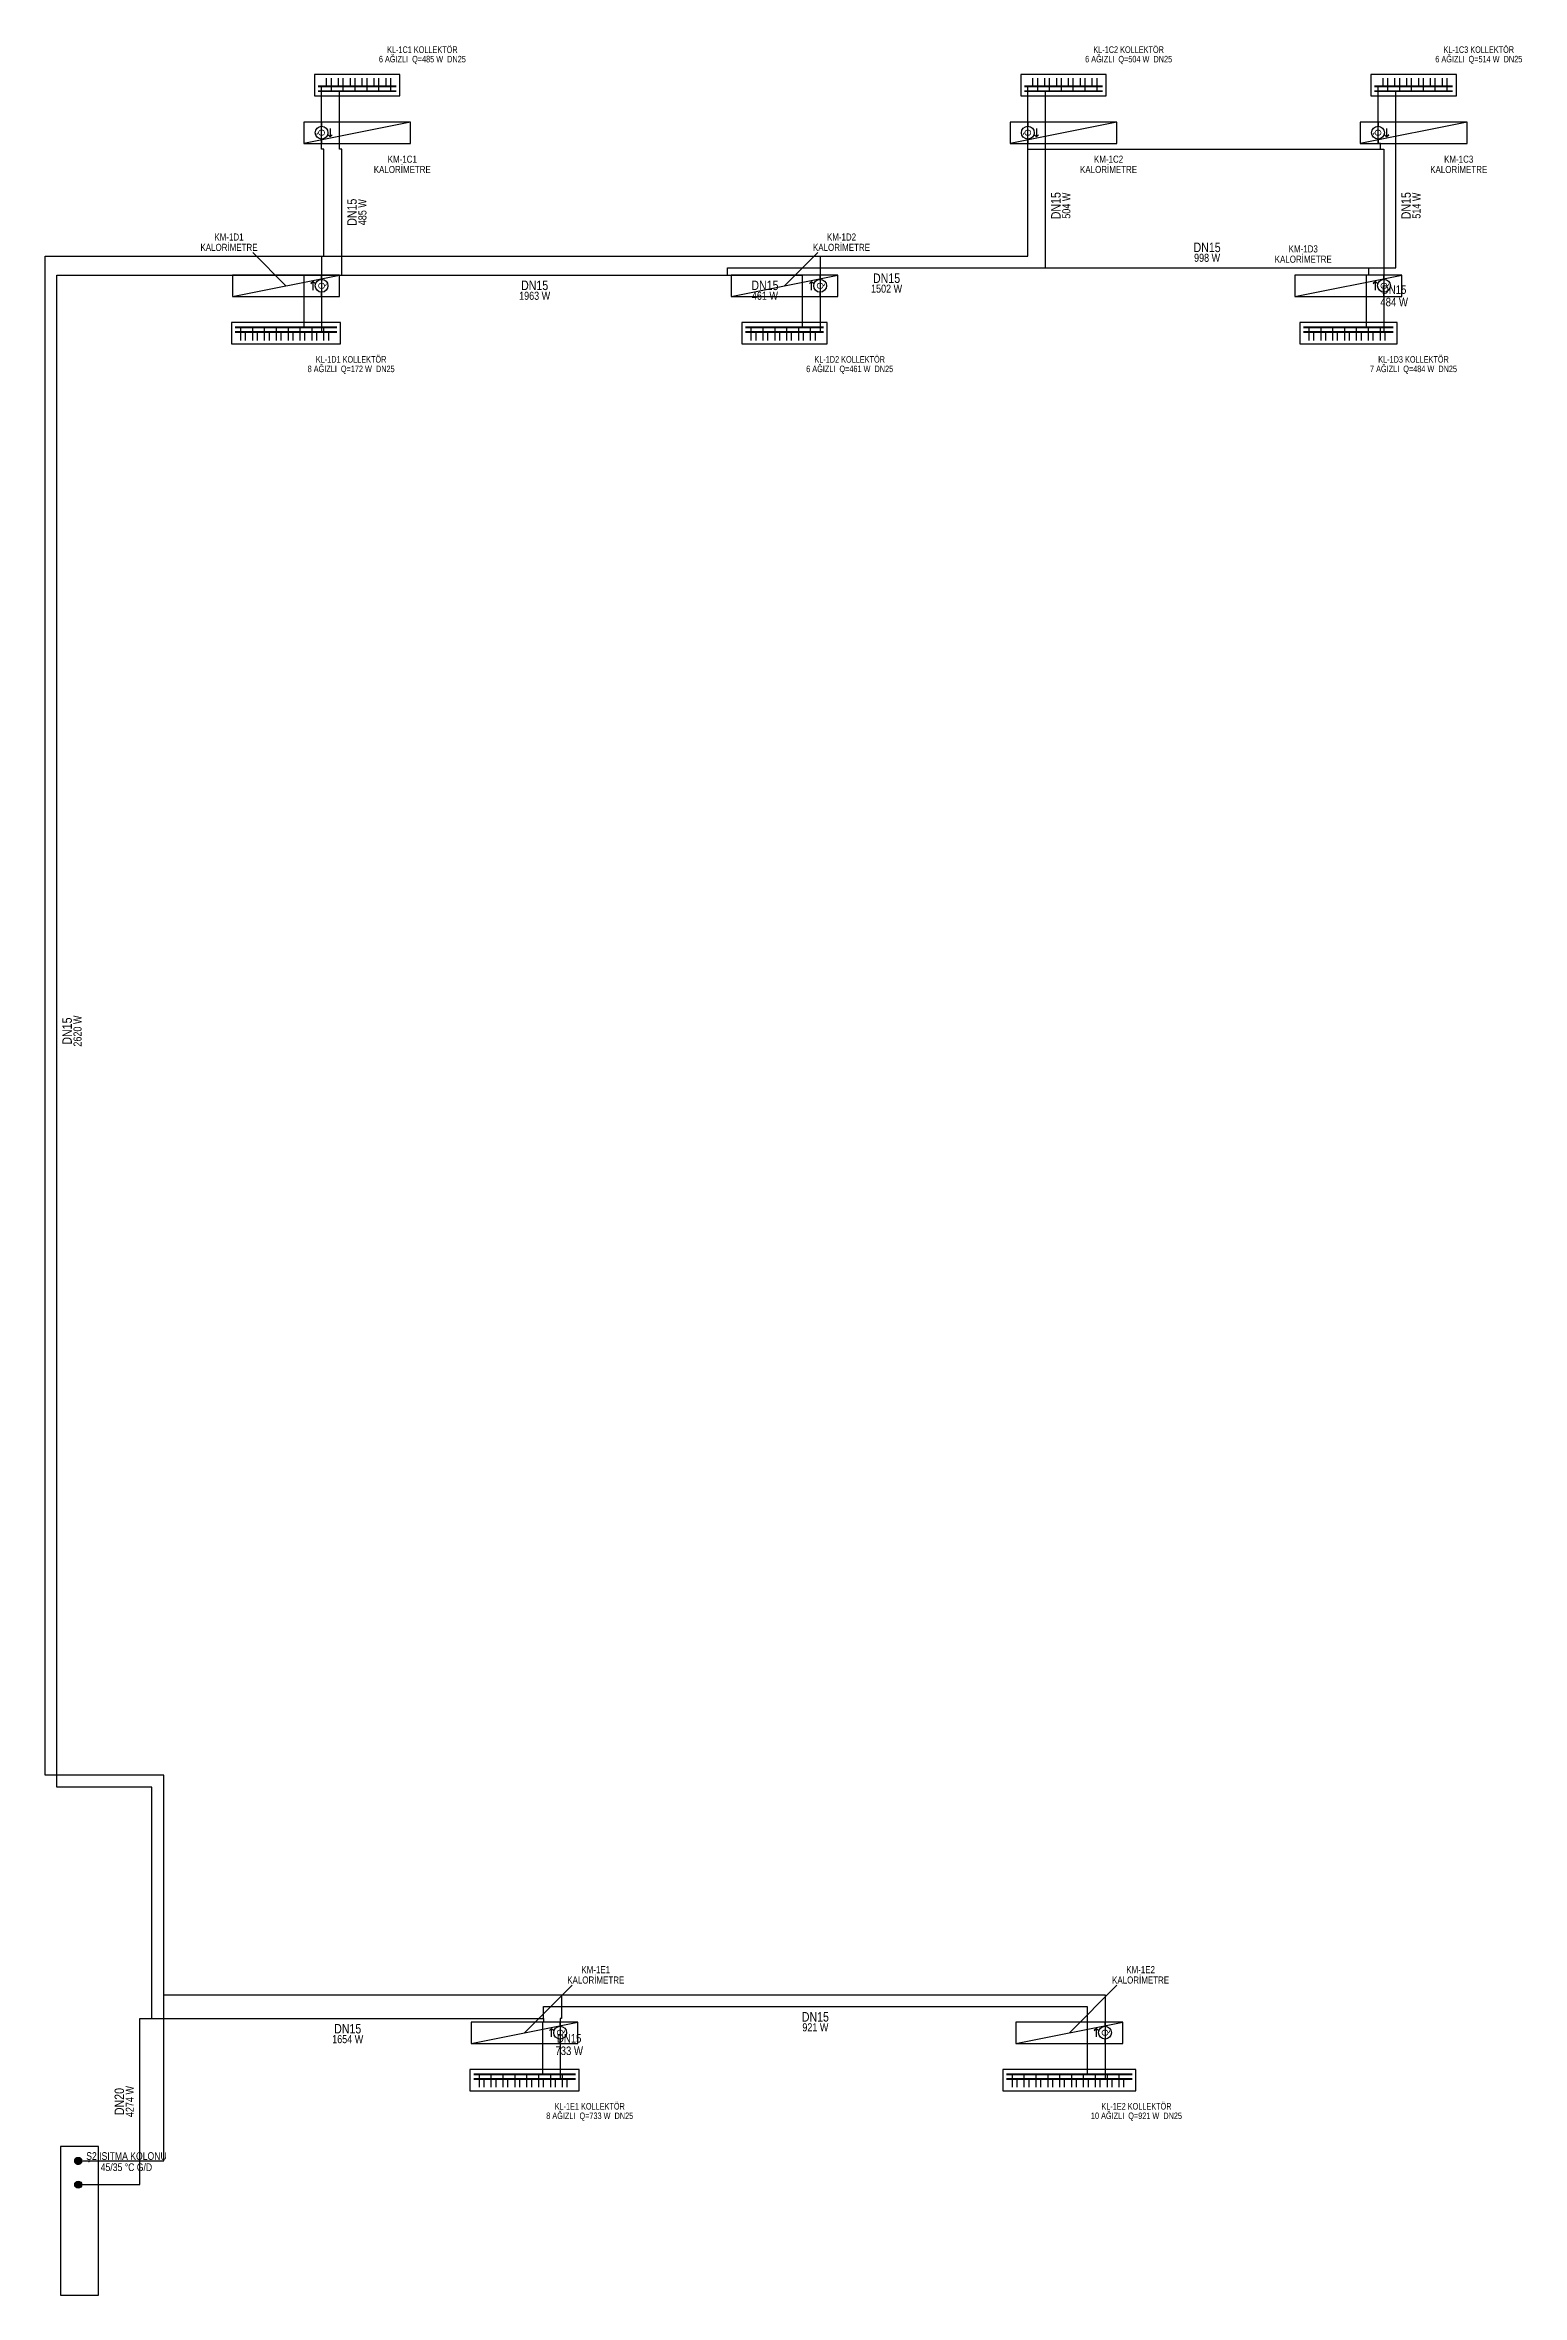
# Model space of a CAD drawing. Header units: centimetres. Extents: x 247996 to 314900, y -468471 to -440326.
# Drawn here: x 285325 to 286569, y -445913 to -444017 of the extents above; entities that cross this region are included whole.
import ezdxf
from ezdxf.enums import TextEntityAlignment as Align

# ---------------------------------------------------------------- set-up
doc = ezdxf.new("R2010")
doc.units = ezdxf.units.CM
doc.linetypes.add('ISITMA DONUS HATTI', pattern=[1.66, 1.57, -0.02, -0.07])
for name, color, linetype, lineweight in [('SCOTT-MTY-ISITMA-CAP', 41, 'CONTINUOUS', 30), ('SCOTT-MTY-ISITMA-DONUS-BORU', 30, 'ISITMA DONUS HATTI', 30), ('SCOTT-MTY-ISITMA-GIDIS-BORU', 10, 'CONTINUOUS', 30)]:
    doc.layers.add(name, color=color, linetype=linetype, lineweight=lineweight)
for name, color, linetype in [('SCOTT-MTY-KALORIMETRE', 6, 'Continuous'), ('SCOTT-MTY-KOLLETÖR', 7, 'CONTINUOUS'), ('SCOTT-MTY-SAYAC', 3, 'Continuous'), ('SCOTT-MTY-TES-SAFT', 8, 'Continuous')]:
    doc.layers.add(name, color=color, linetype=linetype)
doc.styles.add('ROTAS', font='arial.ttf')

msp = doc.modelspace()

# ---------------------------------------------------------------- texts
at = {"layer": 'SCOTT-MTY-ISITMA-CAP', "style": 'ROTAS', "width": 0.8}
for s, height, p in [('DN15', 8, (285583.6, -444158)), ('485 W', 6.8, (285592.4, -444158)), ('DN15', 8, (286176.6, -444152.5)), ('504 W', 6.8, (286185.4, -444152.5)), ('DN15', 8, (286471.6, -444152.5)), ('514 W', 6.8, (286480.4, -444152.5)), ('2620 W', 6.8, (285352.4, -444848)), ('DN15', 8, (285343.6, -444848)), ('DN20', 8, (285387.6, -445750)), ('4274 W', 6.8, (285396.4, -445750))]:
    msp.add_text(s, height=height, rotation=90, dxfattribs=at).set_placement(p, align=Align.MIDDLE_CENTER)
for s, height, p in [('DN15', 8, (286304, -444187.6)), ('DN15', 8, (286034, -444213.6)), ('998 W', 6.8, (286304, -444196.4)), ('1963 W', 6.8, (285737.5, -444228.4)), ('DN15', 8, (285737.5, -444219.6)), ('461 W', 6.8, (285931.5, -444228.4)), ('DN15', 8, (285931.5, -444219.6)), ('1502 W', 6.8, (286034, -444222.4)), ('DN15', 7.2, (286461.6, -444223.2)), ('484 W', 7.2, (286461.6, -444233.7)), ('DN15', 8, (285580, -445688.6)), ('DN15', 8, (285974, -445678.6)), ('921 W', 6.8, (285974, -445687.4)), ('1654 W', 6.8, (285580, -445697.4)), ('733 W', 7.2, (285766.6, -445707.2)), ('DN15', 7.2, (285766.6, -445696.7))]:
    msp.add_text(s, height=height, dxfattribs=at).set_placement(p, align=Align.MIDDLE_CENTER)
at = {"layer": 'SCOTT-MTY-KALORIMETRE', "style": 'ROTAS', "width": 0.8}
for s, p in [('KM-1C1', (285626, -444113.3)), ('KM-1C2', (286221, -444113.3)), ('KM-1C3', (286516, -444113.3)), ('KALORİMETRE', (285626, -444122)), ('KALORİMETRE', (286221, -444122)), ('KALORİMETRE', (286516, -444122)), ('KALORİMETRE', (285480, -444187.6)), ('KM-1D1', (285480, -444178.9)), ('KALORİMETRE', (285996, -444187.6)), ('KM-1D2', (285996, -444178.9)), ('KM-1D3', (286385, -444188.9)), ('KALORİMETRE', (286385, -444197.6)), ('KALORİMETRE', (285789, -445647.6)), ('KM-1E1', (285789, -445638.9)), ('KALORİMETRE', (286248, -445647.6)), ('KM-1E2', (286248, -445638.9))]:
    msp.add_text(s, height=6, dxfattribs=at).set_placement(p, align=Align.MIDDLE_CENTER)
at = {"layer": 'SCOTT-MTY-KOLLETÖR', "style": 'ROTAS', "width": 0.8}
for s, p in [('KL-1C1 KOLLEKTÖR', (285642.9, -444021)), ('KL-1C2 KOLLEKTÖR', (286237.9, -444021)), ('KL-1C3 KOLLEKTÖR', (286532.9, -444021)), ('6 AĞIZLI  Q=485 W  DN25', (285642.9, -444029)), ('6 AĞIZLI  Q=504 W  DN25', (286237.9, -444029)), ('6 AĞIZLI  Q=514 W  DN25', (286532.9, -444029)), ('8 AĞIZLI  Q=172 W  DN25', (285582.9, -444290)), ('KL-1D1 KOLLEKTÖR', (285582.9, -444282)), ('6 AĞIZLI  Q=461 W  DN25', (286002.9, -444290)), ('KL-1D2 KOLLEKTÖR', (286002.9, -444282)), ('7 AĞIZLI  Q=484 W  DN25', (286477.9, -444290)), ('KL-1D3 KOLLEKTÖR', (286477.9, -444282)), ('8 AĞIZLI  Q=733 W  DN25', (285783.9, -445762)), ('KL-1E1 KOLLEKTÖR', (285783.9, -445754)), ('10 AĞIZLI  Q=921 W  DN25', (286244.5, -445762)), ('KL-1E2 KOLLEKTÖR', (286244.5, -445754))]:
    msp.add_text(s, height=5.5, dxfattribs=at).set_placement(p, align=Align.MIDDLE_CENTER)
at = {"layer": 'SCOTT-MTY-TES-SAFT', "style": 'ROTAS', "width": 0.8}
for s, p in [('Ş2 ISITMA KOLONU', (285393.6, -445795.9)), ('45/35 °C G/D', (285393.6, -445805.3))]:
    msp.add_text(s, height=6.5, dxfattribs=at).set_placement(p, align=Align.MIDDLE_CENTER)

# ---------------------------------------------------------------- blocks, each defined once
blk = doc.blocks.new('T-KOLON-T')
blk.add_hatch(color=7).paths.add_polyline_path([(3, 0), (2.8, 1.1), (2.1, 2.1), (1.1, 2.8), (0, 3), (-1.1, 2.8), (-2.1, 2.1), (-2.8, 1.1), (-3, 0), (-2.8, -1.1), (-2.1, -2.1), (-1.1, -2.8), (0, -3), (1.1, -2.8), (2.1, -2.1), (2.8, -1.1)])
blk.add_circle((0, 0), 3)
blk = doc.blocks.new('T-DOLAP')
blk.add_line((-45, -9), (45, 9))
blk.add_lwpolyline([(-45, -9), (45, -9), (45, 9), (-45, 9)], close=True)
blk = doc.blocks.new('T-KALORIMETRE')
for p, q in [((-10, 0), (-6, 0)), ((6, 0), (10, 0))]:
    blk.add_line(p, q)
blk.add_lwpolyline([(-4, 8), (4, 8), (2, 10), (4, 8), (2, 6)])
blk.add_circle((0, 0), 6)
at = {"style": 'ROTAS'}
blk.add_text('Q', height=6, dxfattribs=at).set_placement((0, 0), align=Align.MIDDLE_CENTER)

# ---------------------------------------------------------------- linework, layer by layer
at = {"layer": 'SCOTT-MTY-ISITMA-DONUS-BORU', "const_width": 1.6}
for points in [[(285621, -444052), (285555, -444052)], [(286216, -444052), (286150, -444052)], [(286511, -444052), (286445, -444052)], [(285485, -444259), (285571, -444259)], [(285915, -444259), (285981, -444259)], [(286385, -444259), (286461, -444259)], [(285686, -445731), (285772, -445731)], [(286135, -445731), (286241, -445731)]]:
    msp.add_lwpolyline(points, dxfattribs=at)
at = {"layer": 'SCOTT-MTY-ISITMA-DONUS-BORU'}
for points in [[(285558, -444082), (285558, -444052)], [(285562, -444045), (285562, -444052)], [(285572, -444045), (285572, -444052)], [(285582, -444045), (285582, -444052)], [(285592, -444045), (285592, -444052)], [(285602, -444045), (285602, -444052)], [(285612, -444045), (285612, -444052)], [(286153, -444082), (286153, -444052)], [(286157, -444045), (286157, -444052)], [(286167, -444045), (286167, -444052)], [(286177, -444045), (286177, -444052)], [(286187, -444045), (286187, -444052)], [(286197, -444045), (286197, -444052)], [(286207, -444045), (286207, -444052)], [(286448, -444082), (286448, -444052)], [(286452, -444045), (286452, -444052)], [(286462, -444045), (286462, -444052)], [(286472, -444045), (286472, -444052)], [(286482, -444045), (286482, -444052)], [(286492, -444045), (286492, -444052)], [(286502, -444045), (286502, -444052)], [(285558, -444100), (285558, -444082)], [(286153, -444100), (286153, -444082)], [(286448, -444100), (286448, -444082)], [(285560, -444195), (285560, -444105), (285558, -444105), (285558, -444100)], [(285978, -444195), (286153, -444195), (286153, -444105)], [(286153, -444105), (286153, -444100)], [(286153, -444105), (286450, -444105)], [(286450, -444105), (286450, -444100), (286448, -444100)], [(286450, -444105), (286453, -444105), (286453, -444211)], [(285425, -445660), (285425, -445475), (285325, -445475), (285325, -444195), (285558, -444195)], [(285558, -444195), (285558, -444211)], [(285558, -444195), (285560, -444195)], [(285560, -444195), (285978, -444195)], [(285978, -444195), (285978, -444211)], [(285558, -444211), (285558, -444229)], [(285558, -444229), (285558, -444259)], [(285978, -444211), (285978, -444229)], [(285978, -444229), (285978, -444259)], [(286453, -444211), (286453, -444229)], [(286453, -444229), (286453, -444259)], [(285494, -444266), (285494, -444259)], [(285504, -444266), (285504, -444259)], [(285514, -444266), (285514, -444259)], [(285524, -444266), (285524, -444259)], [(285534, -444266), (285534, -444259)], [(285544, -444266), (285544, -444259)], [(285554, -444266), (285554, -444259)], [(285564, -444266), (285564, -444259)], [(285924, -444266), (285924, -444259)], [(285934, -444266), (285934, -444259)], [(285944, -444266), (285944, -444259)], [(285954, -444266), (285954, -444259)], [(285964, -444266), (285964, -444259)], [(285974, -444266), (285974, -444259)], [(286394, -444266), (286394, -444259)], [(286404, -444266), (286404, -444259)], [(286414, -444266), (286414, -444259)], [(286424, -444266), (286424, -444259)], [(286434, -444266), (286434, -444259)], [(286444, -444266), (286444, -444259)], [(286454, -444266), (286454, -444259)], [(285353, -445800), (285425, -445800), (285425, -445660)], [(285425, -445660), (285760, -445660)], [(285760, -445660), (285760, -445680), (285759, -445680), (285759, -445683)], [(285760, -445660), (286218, -445660), (286218, -445683)], [(285759, -445683), (285759, -445701)], [(286218, -445683), (286218, -445701)], [(285759, -445701), (285759, -445731)], [(286218, -445701), (286218, -445731)], [(285695, -445738), (285695, -445731)], [(285705, -445738), (285705, -445731)], [(285715, -445738), (285715, -445731)], [(285725, -445738), (285725, -445731)], [(285735, -445738), (285735, -445731)], [(285745, -445738), (285745, -445731)], [(285755, -445738), (285755, -445731)], [(285765, -445738), (285765, -445731)], [(286144, -445738), (286144, -445731)], [(286154, -445738), (286154, -445731)], [(286164, -445738), (286164, -445731)], [(286174, -445738), (286174, -445731)], [(286184, -445738), (286184, -445731)], [(286194, -445738), (286194, -445731)], [(286204, -445738), (286204, -445731)], [(286214, -445738), (286214, -445731)], [(286224, -445738), (286224, -445731)], [(286234, -445738), (286234, -445731)]]:
    msp.add_lwpolyline(points, dxfattribs=at)
at = {"layer": 'SCOTT-MTY-ISITMA-GIDIS-BORU', "const_width": 1.6}
for points in [[(285621, -444056), (285555, -444056)], [(286216, -444056), (286150, -444056)], [(286511, -444056), (286445, -444056)], [(285485, -444255), (285571, -444255)], [(285915, -444255), (285981, -444255)], [(286385, -444255), (286461, -444255)], [(285686, -445727), (285772, -445727)], [(286135, -445727), (286241, -445727)]]:
    msp.add_lwpolyline(points, dxfattribs=at)
at = {"layer": 'SCOTT-MTY-ISITMA-GIDIS-BORU'}
for points in [[(285566, -444045), (285566, -444056)], [(285573, -444082), (285573, -444056)], [(285576, -444045), (285576, -444056)], [(285586, -444045), (285586, -444056)], [(285596, -444045), (285596, -444056)], [(285606, -444045), (285606, -444056)], [(285616, -444045), (285616, -444056)], [(286161, -444045), (286161, -444056)], [(286168, -444082), (286168, -444056)], [(286171, -444045), (286171, -444056)], [(286181, -444045), (286181, -444056)], [(286191, -444045), (286191, -444056)], [(286201, -444045), (286201, -444056)], [(286211, -444045), (286211, -444056)], [(286456, -444045), (286456, -444056)], [(286463, -444082), (286463, -444056)], [(286466, -444045), (286466, -444056)], [(286476, -444045), (286476, -444056)], [(286486, -444045), (286486, -444056)], [(286496, -444045), (286496, -444056)], [(286506, -444045), (286506, -444056)], [(285573, -444100), (285573, -444082)], [(286168, -444100), (286168, -444082)], [(286463, -444100), (286463, -444082)], [(285575, -444211), (285575, -444105), (285573, -444105), (285573, -444100)], [(286168, -444205), (286168, -444100)], [(286440, -444205), (286463, -444205), (286463, -444100)], [(285900, -444211), (285900, -444205), (286168, -444205)], [(286168, -444205), (286440, -444205)], [(286440, -444205), (286440, -444211), (286438, -444211)], [(285415, -445680), (285415, -445485), (285335, -445485), (285335, -444211), (285575, -444211)], [(285543, -444211), (285543, -444229)], [(285543, -444229), (285543, -444255)], [(285575, -444211), (285900, -444211)], [(285900, -444211), (285963, -444211)], [(285963, -444211), (285963, -444229)], [(285963, -444229), (285963, -444255)], [(286438, -444211), (286438, -444229)], [(286438, -444229), (286438, -444255)], [(285490, -444266), (285490, -444255)], [(285500, -444266), (285500, -444255)], [(285510, -444266), (285510, -444255)], [(285520, -444266), (285520, -444255)], [(285530, -444266), (285530, -444255)], [(285540, -444266), (285540, -444255)], [(285550, -444266), (285550, -444255)], [(285560, -444266), (285560, -444255)], [(285920, -444266), (285920, -444255)], [(285930, -444266), (285930, -444255)], [(285940, -444266), (285940, -444255)], [(285950, -444266), (285950, -444255)], [(285960, -444266), (285960, -444255)], [(285970, -444266), (285970, -444255)], [(286390, -444266), (286390, -444255)], [(286400, -444266), (286400, -444255)], [(286410, -444266), (286410, -444255)], [(286420, -444266), (286420, -444255)], [(286430, -444266), (286430, -444255)], [(286440, -444266), (286440, -444255)], [(286450, -444266), (286450, -444255)], [(285353, -445820), (285405, -445820), (285405, -445680), (285415, -445680)], [(285415, -445680), (285745, -445680)], [(285745, -445680), (285745, -445683), (285744, -445683)], [(285744, -445683), (285744, -445701)], [(285745, -445680), (285745, -445670), (286203, -445670), (286203, -445683)], [(286203, -445683), (286203, -445701)], [(285744, -445701), (285744, -445727)], [(286203, -445701), (286203, -445727)], [(285691, -445738), (285691, -445727)], [(285701, -445738), (285701, -445727)], [(285711, -445738), (285711, -445727)], [(285721, -445738), (285721, -445727)], [(285731, -445738), (285731, -445727)], [(285741, -445738), (285741, -445727)], [(285751, -445738), (285751, -445727)], [(285761, -445738), (285761, -445727)], [(286140, -445738), (286140, -445727)], [(286150, -445738), (286150, -445727)], [(286160, -445738), (286160, -445727)], [(286170, -445738), (286170, -445727)], [(286180, -445738), (286180, -445727)], [(286190, -445738), (286190, -445727)], [(286200, -445738), (286200, -445727)], [(286210, -445738), (286210, -445727)], [(286220, -445738), (286220, -445727)], [(286230, -445738), (286230, -445727)]]:
    msp.add_lwpolyline(points, dxfattribs=at)
at = {"layer": 'SCOTT-MTY-KALORIMETRE'}
for p, q in [((285528, -444220), (285500, -444192)), ((285948, -444220), (285976, -444192)), ((285729, -445692), (285769, -445652)), ((286188, -445692), (286228, -445652))]:
    msp.add_line(p, q, dxfattribs=at)
at = {"layer": 'SCOTT-MTY-KOLLETÖR'}
for points in [[(285624, -444042), (285552, -444042), (285552, -444060), (285624, -444060)], [(286219, -444042), (286147, -444042), (286147, -444060), (286219, -444060)], [(286514, -444042), (286442, -444042), (286442, -444060), (286514, -444060)], [(285482, -444269), (285574, -444269), (285574, -444251), (285482, -444251)], [(285912, -444269), (285984, -444269), (285984, -444251), (285912, -444251)], [(286382, -444269), (286464, -444269), (286464, -444251), (286382, -444251)], [(285683, -445741), (285775, -445741), (285775, -445723), (285683, -445723)], [(286132, -445741), (286244, -445741), (286244, -445723), (286132, -445723)]]:
    msp.add_lwpolyline(points, close=True, dxfattribs=at)
at = {"layer": 'SCOTT-MTY-TES-SAFT'}
msp.add_lwpolyline([(285338, -445913), (285370, -445913), (285370, -445788), (285338, -445788)], close=True, dxfattribs=at)

# ---------------------------------------------------------------- block references
at = {"layer": 'SCOTT-MTY-ISITMA-DONUS-BORU'}
msp.add_blockref('T-KOLON-T', (285353, -445800), dxfattribs=at)
at = {"layer": 'SCOTT-MTY-ISITMA-GIDIS-BORU'}
msp.add_blockref('T-KOLON-T', (285353, -445820), dxfattribs=at)
at = {"layer": 'SCOTT-MTY-KALORIMETRE', "xscale": 0.9, "yscale": 0.9}
for p, rotation in [((285558, -444091), 270), ((286153, -444091), 270), ((286448, -444091), 270), ((285558, -444220), 90), ((285978, -444220), 90), ((286453, -444220), 90), ((285759, -445692), 90), ((286218, -445692), 90)]:
    msp.add_blockref('T-KALORIMETRE', p, dxfattribs=dict(at, rotation=rotation))
at = {"layer": 'SCOTT-MTY-SAYAC', "rotation": 180}
for p in [(285588, -444091), (286183, -444091), (286478, -444091)]:
    msp.add_blockref('T-DOLAP', p, dxfattribs=at)
at = {"layer": 'SCOTT-MTY-SAYAC'}
for p in [(285528, -444220), (285948, -444220), (286423, -444220), (285729, -445692), (286188, -445692)]:
    msp.add_blockref('T-DOLAP', p, dxfattribs=at)

msp.set_redraw_order([(e.dxf.handle, doc.entitydb.next_handle()) for e in msp.query("TEXT MTEXT ATTDEF DIMENSION ARC_DIMENSION")])  # texts and dimensions are drawn at this point

doc.saveas('drawing.dxf')
